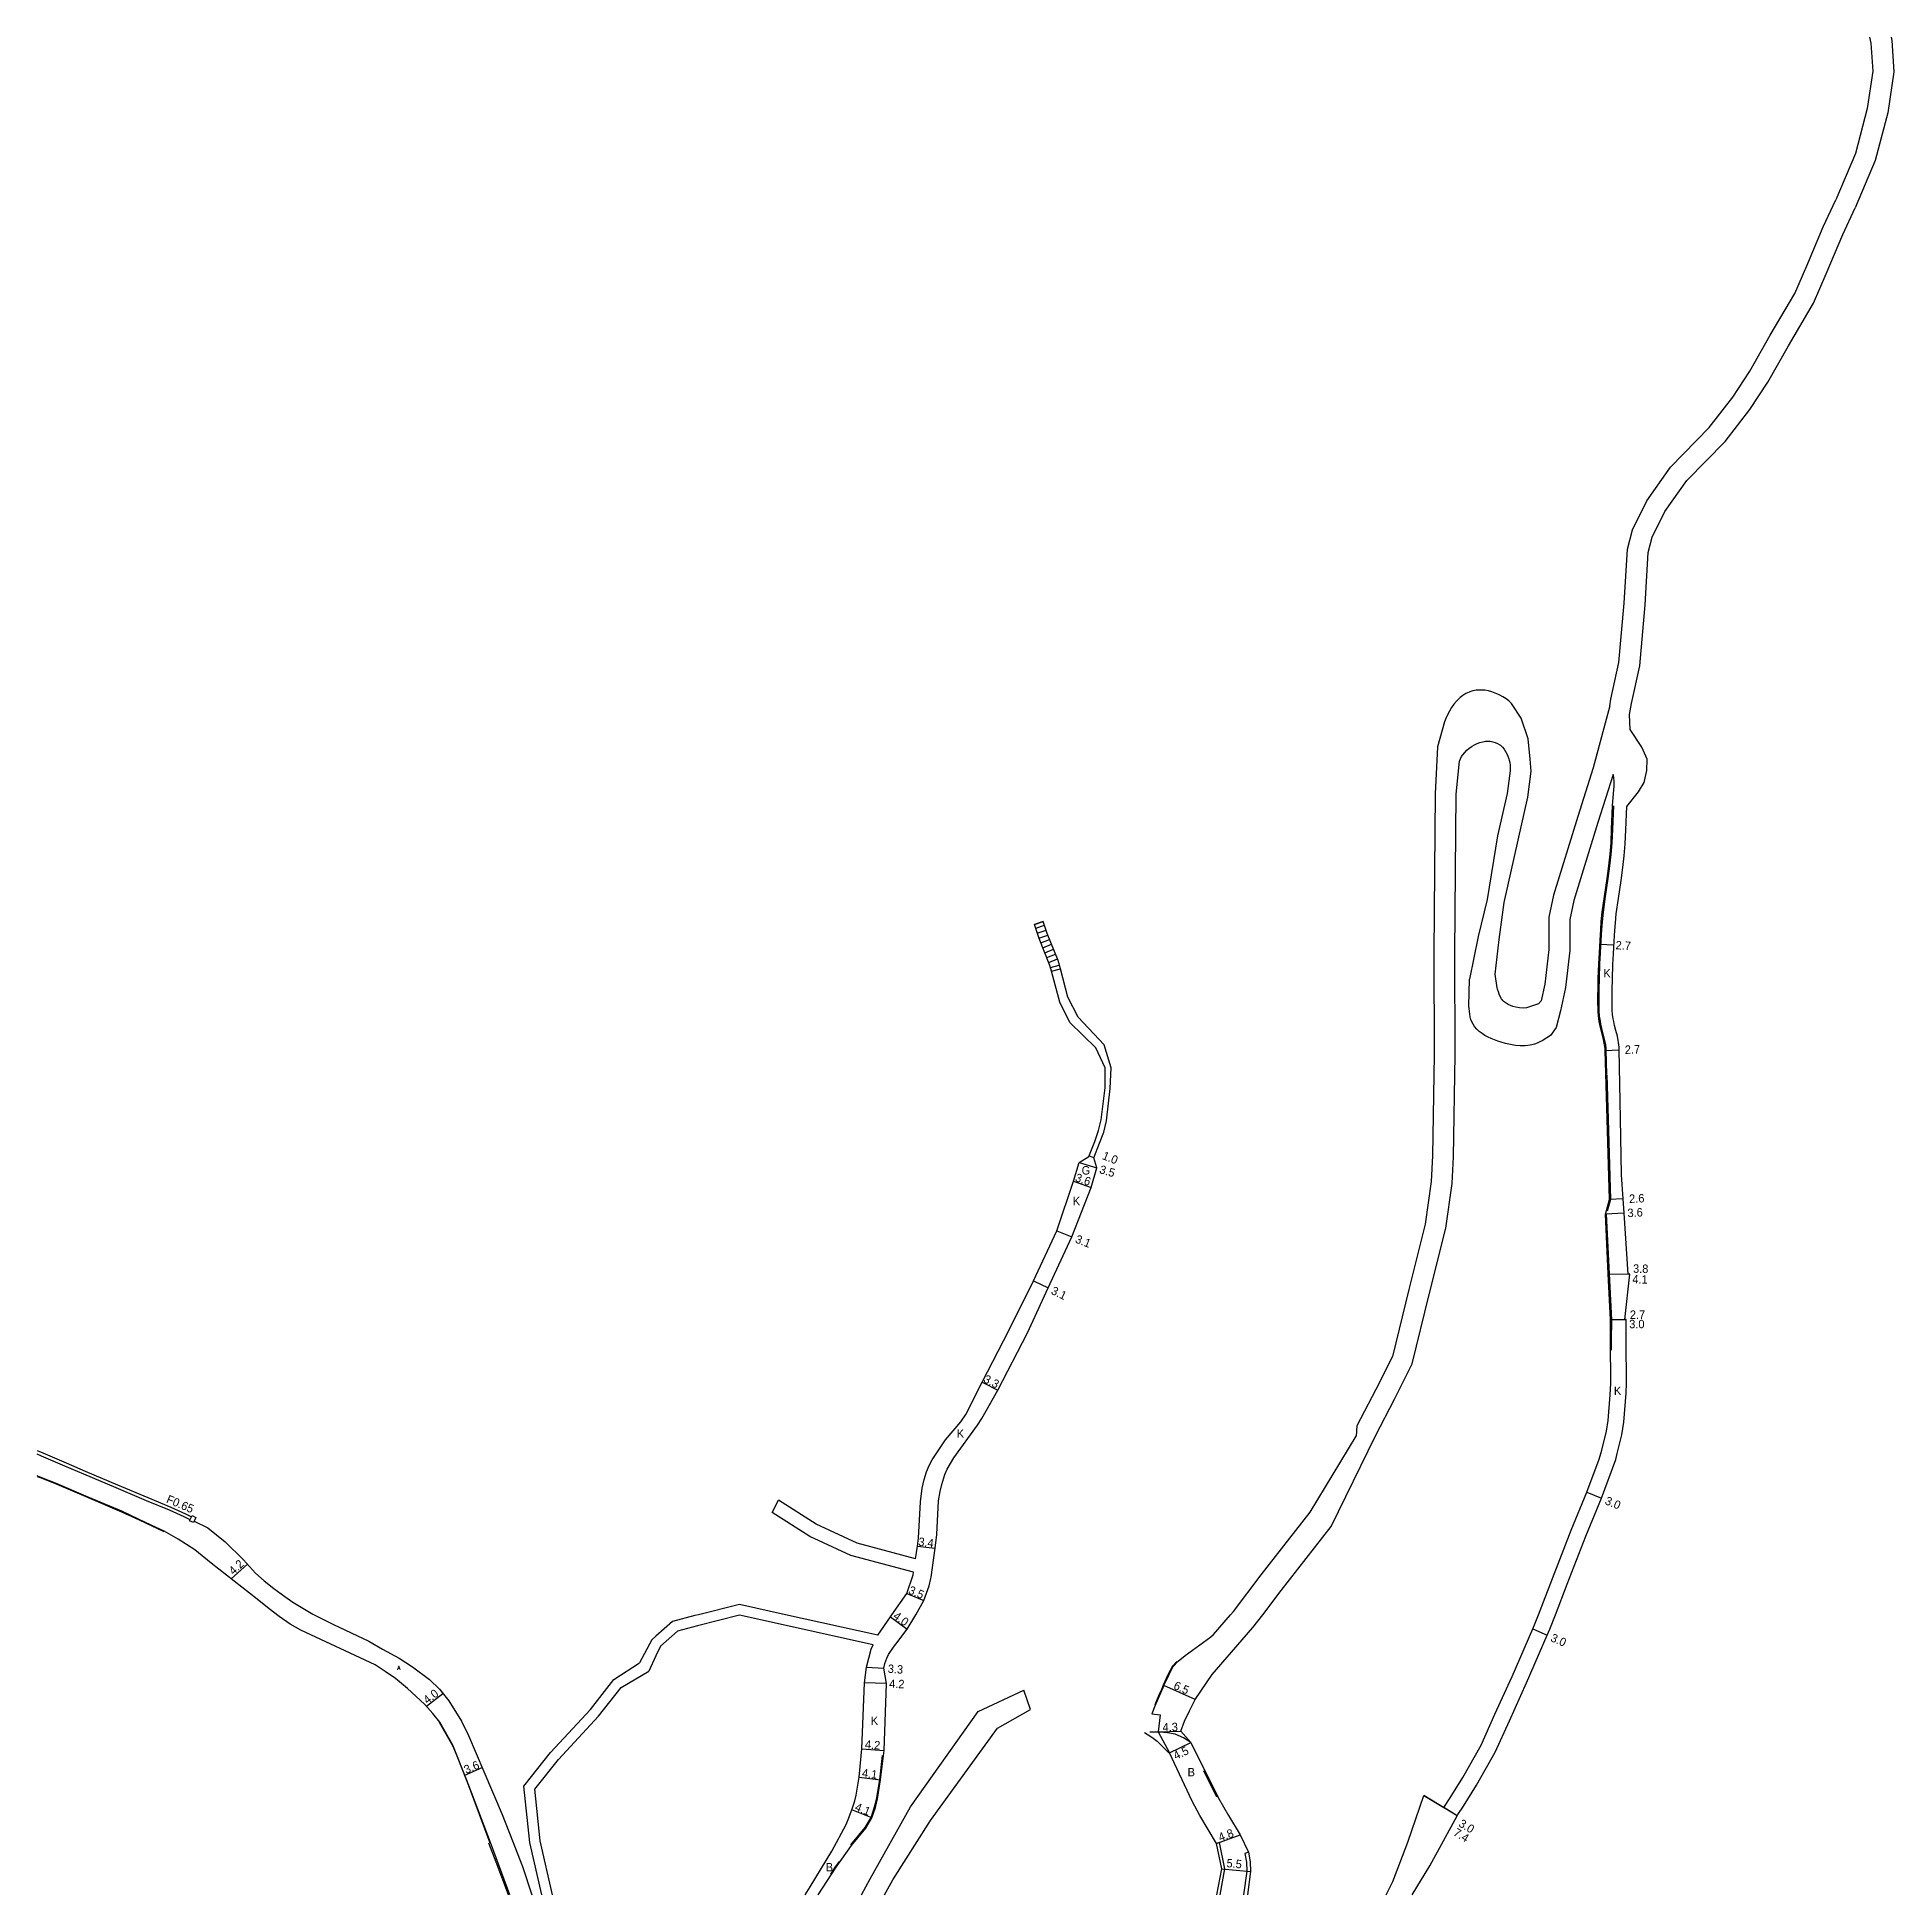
# Model space of a CAD drawing. Header units: metres. Extents: x -24000 to -20000, y -93000 to -89999.
# Drawn here: x -20800 to -20446.8, y -90600 to -90246.7 of the extents above; entities that cross this region are included whole.
import ezdxf

# ---------------------------------------------------------------- set-up
doc = ezdxf.new("R2010")
doc.units = ezdxf.units.M
doc.header["$LTSCALE"] = 2.5
for name, color, linetype in [('その他', 7, 'Continuous'), ('側溝・桝', 7, 'Continuous'), ('幅員', 7, 'Continuous'), ('歩道・分離帯・安全施設', 7, 'Continuous'), ('舗装', 7, 'Continuous'), ('道路', 7, 'Continuous')]:
    doc.layers.add(name, color=color, linetype=linetype)
doc.styles.get("Standard").update_dxf_attribs({"font": ''})
doc.styles.add('YOKO_DECO', font='txt.shx', dxfattribs={"bigfont": 'extfont.shx'})
doc.styles.get('Standard').set_extended_font_data('@MS PGothic')

msp = doc.modelspace()

# ---------------------------------------------------------------- texts
at = {"layer": '側溝・桝'}
msp.add_text('F0.65', height=1.6, rotation=337, dxfattribs=at).set_placement((-20775.57, -90525.36))
at = {"layer": '幅員'}
for s, rotation, p in [('2.7', 356.5371, (-20499.81, -90420.17)), ('2.7', 1.8509, (-20497.99, -90440.08)), ('1.0', 338.4043, (-20597.54, -90460.04)), ('3.6', 340.7407, (-20602.69, -90464.24)), ('3.5', 343.3364, (-20598.07, -90462.72)), ('2.6', 2.3368, (-20497.17, -90468.42)), ('3.6', 2.8873, (-20497.47, -90471.13)), ('3.1', 338.5299, (-20602.68, -90475.91)), ('3.8', 358.9937, (-20496.46, -90481.69)), ('3.1', 334.1901, (-20607.29, -90485.65)), ('4.1', 358.9937, (-20496.59, -90483.72)), ('3.3', 332.9468, (-20620.14, -90502.43)), ('3.0', 337.6607, (-20501.92, -90525.65)), ('3.4', 352.8774, (-20632.46, -90533.59)), ('4.2', 43, (-20762.65, -90539.26)), ('3.5', 336.8851, (-20634.42, -90542.64)), ('4.0', 323.7402, (-20637.33, -90547.29)), ('3.0', 336.5044, (-20512.27, -90551.7)), ('3.3', 356.0049, (-20638.25, -90557.76)), ('4.2', 358.0284, (-20637.96, -90560.63)), ('4.0', 38, (-20725.78, -90563.8)), ('6.5', 336, (-20583.99, -90560.76)), ('4.3', 2, (-20585.91, -90568.94)), ('4.2', 355.5115, (-20642.6, -90572.15)), ('4.5', 25.6601, (-20583.41, -90574.37)), ('3.6', 23, (-20718.4, -90577.03)), ('4.1', 352.8199, (-20643.18, -90577.58)), ('4.1', 338.419, (-20644.6, -90583.91)), ('7.4', 328.8501, (-20530.77, -90588.57)), ('3.0', 328.8501, (-20529.76, -90586.87)), ('4.8', 20.3574, (-20574.98, -90589.89)), ('5.5', 354.8453, (-20573.83, -90594.73))]:
    msp.add_text(s, height=1.6, rotation=rotation, dxfattribs=at).set_placement(p)
for s, p in [('3.0', (-20497.18, -90492.25)), ('2.7', (-20497.06, -90490.46))]:
    msp.add_text(s, height=1.6, dxfattribs=at).set_placement(p)
at = {"layer": '舗装'}
for s, p in [('K', (-20502.1, -90425.53)), ('G', (-20601.33, -90463.02)), ('K', (-20603.02, -90468.85)), ('K', (-20500.09, -90504.94)), ('K', (-20625.08, -90513.08)), ('K', (-20641.43, -90567.69)), ('B', (-20581.18, -90577.47)), ('B', (-20650.01, -90595.54))]:
    msp.add_text(s, height=1.6, dxfattribs=at).set_placement(p)
at = {"layer": '舗装', "style": 'YOKO_DECO'}
msp.add_text('A', height=0.75, dxfattribs=at).set_placement((-20731.51, -90557.22, 535.09))

# ---------------------------------------------------------------- linework, layer by layer
at = {"layer": 'その他', "flags": 128}
for points in [[(-20610.29, -90415.46), (-20608.62, -90414.93)], [(-20607.07, -90424.32), (-20607.35, -90423.25), (-20609.44, -90418.12), (-20610.29, -90415.46)], [(-20610.07, -90416.15), (-20608.4, -90415.61)], [(-20609.77, -90417.1), (-20608.1, -90416.56)], [(-20609.46, -90418.05), (-20607.76, -90417.51)], [(-20605.38, -90423.93), (-20605.81, -90422.3), (-20607.9, -90417.17), (-20608.62, -90414.93)], [(-20609.09, -90418.98), (-20607.44, -90418.31)], [(-20608.71, -90419.9), (-20607.06, -90419.23)], [(-20608.33, -90420.83), (-20606.68, -90420.16)], [(-20607.96, -90421.76), (-20606.31, -90421.09)], [(-20607.58, -90422.68), (-20605.93, -90422.01)], [(-20607.25, -90423.63), (-20605.58, -90423.19)], [(-20607.07, -90424.32), (-20605.38, -90423.93)]]:
    msp.add_lwpolyline(points, dxfattribs=at)
at = {"layer": '側溝・桝'}
msp.add_lwpolyline([(-20770.9, -90528.67), (-20772.03, -90528.1), (-20774.85, -90526.87), (-20779.17, -90525.05), (-20784.94, -90522.6), (-20791.09, -90520), (-20794.74, -90518.46), (-20799.19, -90516.56), (-20800, -90516.19)], dxfattribs=at)
msp.add_lwpolyline([(-20770.99, -90528.86), (-20770.53, -90527.89), (-20769.79, -90528.24), (-20770.26, -90529.21)], close=True, dxfattribs=at)
at = {"layer": '側溝・桝', "flags": 128}
for points in [[(-20574.99, -90600), (-20574.07, -90595.03), (-20575.13, -90590.04), (-20575.7, -90590.26)], [(-20569.59, -90591.91), (-20570.27, -90592.13), (-20569.99, -90593.78), (-20569.9, -90595.5), (-20570.52, -90600)]]:
    msp.add_lwpolyline(points, dxfattribs=at)
at = {"layer": '幅員', "flags": 128}
for points in [[(-20500.08, -90419.41), (-20502.77, -90419.26)], [(-20501.76, -90439.4), (-20499.06, -90439.32)], [(-20599.02, -90459.86), (-20599.95, -90459.49)], [(-20601.81, -90460.76), (-20598.46, -90461.76)], [(-20602.91, -90464.27), (-20599.51, -90465.46)], [(-20498.11, -90470.36), (-20501.71, -90470.54)], [(-20498.3, -90467.67), (-20500.9, -90467.77)], [(-20606.07, -90473.72), (-20603.18, -90474.85)], [(-20610.49, -90483.21), (-20607.7, -90484.56)], [(-20501.16, -90481.89), (-20497.06, -90481.96)], [(-20501.16, -90481.89), (-20497.36, -90481.95)], [(-20500.73, -90490.59), (-20498.03, -90490.59)], [(-20500.73, -90490.59), (-20497.73, -90490.59)], [(-20620.23, -90502.5), (-20617.29, -90504)], [(-20505.22, -90523.42), (-20502.45, -90524.57)], [(-20632.57, -90533.68), (-20629.2, -90534.1)], [(-20634.59, -90542.68), (-20631.37, -90544.05)], [(-20637.71, -90547.14), (-20634.49, -90549.5)], [(-20515.53, -90549.41), (-20512.78, -90550.6)], [(-20642.23, -90556.68), (-20638.94, -90556.91)], [(-20638.43, -90559.81), (-20642.63, -90559.67)], [(-20579.74, -90562.84), (-20585.68, -90560.2)], [(-20643.11, -90572.21), (-20638.92, -90572.54)], [(-20584.63, -90572.97), (-20580.57, -90571.02)], [(-20643.64, -90577.63), (-20639.57, -90578.14)], [(-20641.24, -90585.34), (-20645.06, -90583.84)], [(-20529.9, -90584.95), (-20536.23, -90581.12)], [(-20529.9, -90584.95), (-20532.46, -90583.39)], [(-20575.7, -90590.26), (-20571.2, -90588.59)], [(-20574.68, -90595.04), (-20569.2, -90595.53)]]:
    msp.add_lwpolyline(points, dxfattribs=at)
at = {"layer": '幅員'}
for points in [[(-20763.07, -90539.93), (-20760.01, -90537.11)], [(-20725.97, -90564.15), (-20722.85, -90561.68)], [(-20586.77, -90569.02), (-20582.47, -90568.88)], [(-20718.64, -90577.23), (-20715.33, -90575.81)]]:
    msp.add_lwpolyline(points, dxfattribs=at)
at = {"layer": '歩道・分離帯・安全施設', "flags": 128}
for points in [[(-20500.2, -90392.9), (-20500.38, -90397.34), (-20500.48, -90399.96), (-20500.66, -90402.14), (-20500.9, -90404.33), (-20501.22, -90406.75), (-20501.74, -90410.16), (-20502.16, -90413.12), (-20502.35, -90414.94), (-20502.45, -90416.44), (-20502.58, -90418.52), (-20502.71, -90420.88), (-20502.82, -90422.98), (-20502.92, -90425.72), (-20502.95, -90427.86), (-20502.98, -90428.83), (-20502.99, -90429.95), (-20502.94, -90431.95), (-20502.87, -90432.88), (-20502.72, -90433.86), (-20502.62, -90434.43), (-20502.43, -90435.25), (-20502.18, -90436.27), (-20501.92, -90437.28), (-20501.77, -90438.06), (-20501.71, -90438.34), (-20501.63, -90439.02), (-20501.61, -90439.4), (-20501.47, -90443.91)], [(-20501.46, -90444.06), (-20501.2, -90452.48), (-20500.75, -90467.79), (-20501.39, -90470.01)], [(-20501.55, -90470.53), (-20501.56, -90470.56), (-20501.01, -90481.88), (-20500.58, -90490.63)], [(-20500.58, -90490.63), (-20500.6, -90494.72), (-20500.59, -90496.39)], [(-20583.25, -90555.63), (-20584.08, -90556.5), (-20584.91, -90558.14), (-20585.82, -90560.14), (-20586.16, -90560.93), (-20586.63, -90562), (-20587.44, -90563.86)], [(-20645.25, -90590.51), (-20642.49, -90587.21), (-20641.38, -90585.28), (-20640.7, -90583.29), (-20640.35, -90581.85), (-20639.72, -90578.12), (-20639.19, -90573.52)], [(-20575.6, -90581.41), (-20578.06, -90576.44)], [(-20649.06, -90596.07), (-20648.13, -90594.67), (-20647.41, -90593.63)]]:
    msp.add_lwpolyline(points, dxfattribs=at)
at = {"layer": '歩道・分離帯・安全施設'}
for points in [[(-20800, -90520.44), (-20799.43, -90520.64), (-20796.26, -90521.92), (-20790.29, -90524.43), (-20783.94, -90527.15), (-20780.62, -90528.7), (-20775.91, -90530.9)], [(-20723.51, -90567.19), (-20721.01, -90571.57), (-20720.32, -90573.23), (-20718.41, -90578.08), (-20717.98, -90579.22), (-20713.87, -90590.09)], [(-20589.4, -90569.11), (-20587.97, -90570.02), (-20586.98, -90570.78), (-20586.37, -90571.32), (-20584.74, -90572.99)], [(-20714.12, -90590.11), (-20712.75, -90593.75), (-20710.42, -90599.93), (-20710.39, -90600)]]:
    msp.add_lwpolyline(points, dxfattribs=at)
at = {"layer": '舗装', "flags": 128}
for points in [[(-20602.91, -90464.27), (-20599.51, -90465.46)], [(-20580.57, -90571.02), (-20581.96, -90570.16), (-20583.52, -90569.47), (-20585.03, -90569.2), (-20586.4, -90569.09), (-20588.39, -90569.07)], [(-20643.11, -90572.21), (-20638.92, -90572.54)]]:
    msp.add_lwpolyline(points, dxfattribs=at)
at = {"layer": '道路', "flags": 128}
for points in [[(-20451.45, -90246.72), (-20451.22, -90247.86), (-20450.86, -90253.18), (-20451.89, -90260.32), (-20454.16, -90268.87), (-20457.9, -90277.65)], [(-20447.37, -90246.72), (-20447.25, -90247.33), (-20446.84, -90253.33), (-20447.96, -90261.12), (-20450.37, -90270.17), (-20454.22, -90279.21)], [(-20500.89, -90373.91), (-20500.65, -90372.63), (-20499.14, -90365.65), (-20498.14, -90354.37), (-20497.52, -90344.09), (-20496.57, -90340.43), (-20493.83, -90334.88), (-20489.33, -90328.49), (-20481.98, -90320.96), (-20477.5, -90315.21), (-20474.21, -90310.23), (-20470.36, -90303.39), (-20465.69, -90295.46), (-20463.39, -90290.21), (-20460.28, -90282.82), (-20457.9, -90277.65)], [(-20497.13, -90375.55), (-20496.73, -90373.43), (-20495.18, -90366.25), (-20494.15, -90354.65), (-20493.55, -90344.72), (-20492.8, -90341.83), (-20490.38, -90336.93), (-20486.25, -90331.06), (-20478.96, -90323.6), (-20474.25, -90317.55), (-20470.79, -90312.31), (-20466.9, -90305.4), (-20462.13, -90297.29), (-20459.69, -90291.74), (-20456.54, -90284.24), (-20454.22, -90279.21)], [(-20517.74, -90376.2), (-20519.54, -90373.42), (-20520.05, -90372.95), (-20520.6, -90372.54), (-20521.2, -90372.17), (-20521.81, -90371.84), (-20522.02, -90371.74), (-20522.65, -90371.47), (-20523.3, -90371.24), (-20523.96, -90371.05), (-20524.63, -90370.93), (-20525, -90370.9), (-20525.64, -90370.88), (-20526.27, -90370.93), (-20526.9, -90371.04), (-20527.5, -90371.23), (-20527.65, -90371.28), (-20528.25, -90371.56), (-20528.82, -90371.92), (-20529.36, -90372.32), (-20529.86, -90372.78), (-20530.05, -90372.99), (-20530.55, -90373.59), (-20530.99, -90374.23), (-20531.38, -90374.9), (-20531.74, -90375.6), (-20532.07, -90376.31), (-20532.34, -90376.95), (-20533.62, -90381.7)], [(-20500.89, -90373.91), (-20504.04, -90385.65), (-20506.97, -90394.94), (-20511.59, -90409.91), (-20512.47, -90414.1), (-20512.48, -90420.2), (-20513.26, -90426.84), (-20513.92, -90430.01), (-20514.41, -90430.56)], [(-20522.69, -90424.94), (-20521.92, -90418.3), (-20520.94, -90411.29), (-20518.3, -90399.46), (-20516.44, -90391.26), (-20515.81, -90386.3), (-20516.02, -90384.04), (-20516.37, -90380.18), (-20517.74, -90376.2)], [(-20497.65, -90393), (-20495.4, -90390.25), (-20494.35, -90388.49), (-20493.81, -90386.16), (-20493.74, -90384.01), (-20494.79, -90381.72), (-20497.03, -90378.37), (-20497.13, -90375.55)], [(-20533.62, -90381.7), (-20534.1, -90390.6), (-20534.19, -90405.24), (-20534.32, -90420.91), (-20534.28, -90440.25), (-20534.62, -90459.48), (-20534.87, -90464.35), (-20535.97, -90472.48), (-20539.1, -90484.87), (-20542.23, -90497.62), (-20545.35, -90503.91), (-20548.96, -90510.83)], [(-20545.41, -90512.68), (-20541.8, -90505.75), (-20538.45, -90499), (-20535.22, -90485.85), (-20532.04, -90473.24), (-20530.88, -90464.73), (-20530.62, -90459.64), (-20530.28, -90440.26), (-20530.32, -90420.93), (-20530.19, -90405.3), (-20530.1, -90390.71), (-20529.48, -90384.41), (-20529.3, -90383.97), (-20529.07, -90383.55), (-20528.82, -90383.2), (-20528.45, -90382.74), (-20528.04, -90382.31), (-20527.6, -90381.93), (-20527.12, -90381.59), (-20527.08, -90381.57), (-20526.6, -90381.3), (-20526.1, -90381.06), (-20525.58, -90380.86), (-20525.05, -90380.71), (-20524.51, -90380.62), (-20524.13, -90380.6), (-20523.64, -90380.63), (-20523.15, -90380.71), (-20522.68, -90380.85), (-20522.22, -90381.04), (-20521.81, -90381.29), (-20521.67, -90381.39), (-20521.31, -90381.73), (-20520.99, -90382.12), (-20520.72, -90382.55), (-20520.48, -90383), (-20520.28, -90383.48), (-20520.1, -90383.96), (-20520.03, -90384.19), (-20519.91, -90384.67), (-20519.85, -90385.17), (-20519.83, -90385.67), (-20519.83, -90386.17), (-20519.84, -90386.24), (-20520.38, -90390.56), (-20522.21, -90398.61), (-20524.21, -90410.69), (-20525.88, -90417.77), (-20527.53, -90425.89)], [(-20500.25, -90386.92), (-20503.13, -90396.08), (-20507.71, -90410.92), (-20508.47, -90414.52), (-20508.48, -90420.44), (-20509.31, -90427.48), (-20510.23, -90431.88), (-20511.1, -90435.05), (-20512.15, -90436.55)], [(-20500.35, -90392.89), (-20500.18, -90390.56), (-20500.07, -90389.17), (-20500.04, -90388.19), (-20500.08, -90387.56), (-20500.16, -90387.11), (-20500.25, -90386.92)], [(-20514.44, -90546.72), (-20511.78, -90539.85), (-20508.2, -90530.68), (-20505.22, -90523.42), (-20502.9, -90517.15), (-20502.37, -90515.41), (-20501.5, -90511.82), (-20501.18, -90509.78), (-20500.78, -90504.93), (-20500.7, -90502.77), (-20500.75, -90494.72), (-20500.73, -90490.59), (-20501.16, -90481.89), (-20501.71, -90470.54), (-20500.9, -90467.77), (-20501.35, -90452.49), (-20501.76, -90439.4), (-20501.78, -90439.03), (-20501.86, -90438.36), (-20501.92, -90438.09), (-20502.07, -90437.32), (-20502.32, -90436.3), (-20502.58, -90435.28), (-20502.76, -90434.46), (-20502.87, -90433.89), (-20503.02, -90432.9), (-20503.09, -90431.95), (-20503.14, -90429.95), (-20503.13, -90428.83), (-20503.1, -90427.85), (-20503.07, -90425.71), (-20502.97, -90422.97), (-20502.86, -90420.88), (-20502.73, -90418.51), (-20502.6, -90416.43), (-20502.5, -90414.93), (-20502.31, -90413.1), (-20501.89, -90410.13), (-20501.37, -90406.73), (-20501.05, -90404.32), (-20500.81, -90402.12), (-20500.63, -90399.95), (-20500.53, -90397.33), (-20500.35, -90392.89)], [(-20511.22, -90546.72), (-20508.98, -90540.94), (-20505.42, -90531.79), (-20502.45, -90524.57), (-20499.73, -90517.22), (-20499.45, -90516.07), (-20498.59, -90512.54), (-20498.2, -90510.12), (-20497.75, -90504.62), (-20497.7, -90502.67), (-20497.75, -90494.71), (-20497.74, -90492.31), (-20497.73, -90490.59), (-20498.03, -90490.59), (-20497.06, -90481.96), (-20497.36, -90481.95), (-20498.11, -90470.36), (-20498.3, -90467.67), (-20498.62, -90463.07), (-20498.85, -90452.37), (-20499.06, -90439.32), (-20499.09, -90438.8), (-20499.2, -90437.92), (-20499.27, -90437.56), (-20499.43, -90436.73), (-20499.7, -90435.65), (-20499.95, -90434.66), (-20500.12, -90433.92), (-20500.21, -90433.44), (-20500.34, -90432.59), (-20500.4, -90431.82), (-20500.44, -90429.93), (-20500.43, -90428.88), (-20500.4, -90427.89), (-20500.37, -90425.78), (-20500.27, -90423.09), (-20500.17, -90421.02), (-20500.04, -90418.67), (-20499.9, -90416.6), (-20499.81, -90415.15), (-20499.63, -90413.43), (-20499.22, -90410.53), (-20498.69, -90407.11), (-20498.37, -90404.64), (-20498.13, -90402.38), (-20497.94, -90400.12), (-20497.83, -90397.44), (-20497.65, -90393)], [(-20608.62, -90414.93), (-20610.29, -90415.46)], [(-20607.07, -90424.32), (-20607.35, -90423.25), (-20609.44, -90418.12), (-20610.29, -90415.46)], [(-20605.38, -90423.93), (-20605.81, -90422.3), (-20607.9, -90417.17), (-20608.62, -90414.93)], [(-20596.88, -90446.54), (-20596.88, -90442.74), (-20598.63, -90438.93), (-20603.56, -90434.08), (-20605.5, -90430.26), (-20607.07, -90424.32)], [(-20595.88, -90446.63), (-20595.74, -90442.7), (-20597.05, -90438.33), (-20602.02, -90433.12), (-20603.97, -90429.31), (-20605.38, -90423.93)], [(-20514.41, -90430.56), (-20516.69, -90431.33), (-20517.38, -90431.37), (-20518.07, -90431.33), (-20518.75, -90431.22), (-20519.32, -90431.06), (-20519.76, -90430.9), (-20520.19, -90430.7), (-20520.59, -90430.46), (-20520.96, -90430.17), (-20521.16, -90429.97), (-20521.46, -90429.59), (-20521.7, -90429.17), (-20521.9, -90428.72), (-20522.07, -90428.26), (-20522.22, -90427.79), (-20522.31, -90427.49), (-20522.69, -90424.94)], [(-20512.15, -90436.55), (-20513.74, -90437.58), (-20514.21, -90437.81), (-20514.69, -90438.04), (-20515.18, -90438.23), (-20515.69, -90438.38), (-20516.03, -90438.44), (-20516.96, -90438.52), (-20517.9, -90438.52), (-20518.84, -90438.46), (-20519.77, -90438.32), (-20520.69, -90438.12), (-20521.56, -90437.86), (-20522.18, -90437.65), (-20522.81, -90437.42), (-20523.43, -90437.16), (-20524.03, -90436.88), (-20524.62, -90436.56), (-20525.18, -90436.21), (-20525.7, -90435.81), (-20526.17, -90435.37), (-20526.6, -90434.89), (-20526.89, -90434.45), (-20527.11, -90434), (-20527.28, -90433.51), (-20527.41, -90433), (-20527.5, -90432.49), (-20527.58, -90431.96), (-20527.65, -90431.44), (-20527.7, -90431.02), (-20527.53, -90425.89)], [(-20632.94, -90536.1), (-20632.57, -90533.68), (-20632.34, -90532.15), (-20632, -90525.28), (-20631.64, -90522.67), (-20631.27, -90521.04), (-20630.81, -90519.56), (-20630.34, -90518.36), (-20629.78, -90517.3), (-20627.22, -90513.5), (-20624.33, -90510.07), (-20623.38, -90508.66), (-20620.23, -90502.5), (-20615.15, -90492.65), (-20610.49, -90483.21), (-20606.07, -90473.72), (-20602.91, -90464.27), (-20601.81, -90460.76), (-20599.98, -90459.57)], [(-20632.9, -90546.72), (-20631.37, -90544.05), (-20630.34, -90541.23), (-20630, -90539.86), (-20629.97, -90539.61), (-20629.2, -90534.1), (-20628.88, -90531.45), (-20628.54, -90525.09), (-20628.26, -90523.3), (-20627.94, -90521.97), (-20627.34, -90520.06), (-20626.88, -90519.03), (-20625.65, -90516.91), (-20621.12, -90510.65), (-20620.33, -90509.4), (-20617.29, -90504), (-20611.66, -90493.1), (-20607.7, -90484.56), (-20603.18, -90474.85), (-20599.51, -90465.46), (-20598.46, -90461.76), (-20599.02, -90459.86)], [(-20572.99, -90546.72), (-20572.47, -90546.12), (-20567.17, -90539.16), (-20557.85, -90527.25), (-20549.11, -90512.8)], [(-20566.89, -90546.72), (-20563.37, -90542.1), (-20553.88, -90529.97), (-20545.41, -90512.68)], [(-20548.96, -90510.83), (-20549.11, -90512.8)], [(-20660.21, -90527.31), (-20659, -90524.97)], [(-20633.33, -90538.65), (-20645.24, -90535.49), (-20653.02, -90531.86), (-20660.21, -90527.31)], [(-20632.94, -90536.1), (-20644.03, -90533.15), (-20651.81, -90529.52), (-20659, -90524.97)], [(-20637.42, -90546.72), (-20634.59, -90542.68), (-20633.4, -90539.13), (-20633.33, -90538.65)], [(-20657.63, -90546.72), (-20666.44, -90544.77), (-20674.2, -90546.72)], [(-20674.2, -90546.72), (-20674.9, -90546.89), (-20679.13, -90548.01), (-20682.32, -90550.82)], [(-20640.98, -90552.45), (-20666.41, -90546.82), (-20674.37, -90548.82), (-20678.17, -90549.83), (-20681.46, -90552.72), (-20682.32, -90554.57)], [(-20640.09, -90550.59), (-20657.63, -90546.72)], [(-20651.46, -90600), (-20648.01, -90594.75), (-20645.13, -90590.6), (-20642.37, -90587.3), (-20641.24, -90585.34), (-20640.57, -90583.36), (-20640.18, -90581.74), (-20639.57, -90578.14), (-20638.92, -90572.54), (-20638.43, -90559.81), (-20638.94, -90556.91), (-20638.75, -90556), (-20638.4, -90554.99), (-20638.05, -90554.32), (-20637.1, -90552.87), (-20636.7, -90552.32), (-20634.49, -90549.5), (-20632.9, -90546.72)], [(-20640.09, -90550.59), (-20637.71, -90547.14), (-20637.42, -90546.72)], [(-20579.74, -90562.84), (-20576.51, -90558.1), (-20572.81, -90553.84), (-20568.74, -90549.15), (-20566.89, -90546.72)], [(-20543.38, -90600), (-20542.17, -90597.46), (-20539.31, -90590), (-20536.23, -90581.12), (-20532.46, -90583.39), (-20531.24, -90581.55), (-20528.85, -90577.68), (-20525.35, -90571.56), (-20522.71, -90565.67), (-20519.47, -90558.46), (-20515.53, -90549.41), (-20515.06, -90548.33), (-20514.44, -90546.72)], [(-20538.47, -90600), (-20535.12, -90594.48), (-20529.9, -90584.95), (-20529.75, -90584.72), (-20528.7, -90583.14), (-20526.22, -90579.14), (-20522.65, -90572.87), (-20519.97, -90566.9), (-20516.72, -90559.67), (-20512.78, -90550.6), (-20512.29, -90549.47), (-20511.22, -90546.72)], [(-20682.32, -90550.82), (-20683.09, -90551.49), (-20685.41, -90555.85)], [(-20682.32, -90554.57), (-20683.67, -90557.44)], [(-20653.9, -90600), (-20652.95, -90598.47), (-20648.82, -90591.68), (-20646.12, -90586.62), (-20645.71, -90585.7), (-20645.06, -90583.84), (-20644.48, -90582.13), (-20644.22, -90581.07), (-20643.64, -90577.63), (-20643.11, -90572.21), (-20642.63, -90559.67), (-20642.23, -90556.68), (-20641.35, -90553.29), (-20640.98, -90552.45)], [(-20704.03, -90600), (-20706.31, -90590.05), (-20707.41, -90579.32), (-20702.35, -90572.95), (-20694.76, -90564.75), (-20690.29, -90559.07), (-20685.41, -90555.85)], [(-20701.98, -90600), (-20704.33, -90589.73), (-20705.33, -90579.93), (-20700.83, -90574.26), (-20693.23, -90566.05), (-20688.92, -90560.56), (-20683.67, -90557.44)], [(-20621.03, -90565.13), (-20612.33, -90561.07)], [(-20611.07, -90564.74), (-20612.33, -90561.07)], [(-20643.21, -90600), (-20641.57, -90596.93), (-20633.91, -90583.27), (-20621.03, -90565.13)], [(-20617.33, -90568.3), (-20611.07, -90564.74)], [(-20638.82, -90600), (-20637.23, -90597.15), (-20630.09, -90585.84), (-20617.33, -90568.3)], [(-20575.6, -90600), (-20574.68, -90595.04), (-20575.7, -90590.26), (-20578.85, -90584.91), (-20580.31, -90582.2), (-20584.63, -90572.97)], [(-20580.57, -90571.02), (-20575.33, -90581.6), (-20573.41, -90584.91), (-20571.2, -90588.59), (-20569.59, -90591.91), (-20569.29, -90593.7), (-20569.2, -90595.53), (-20569.81, -90600)]]:
    msp.add_lwpolyline(points, dxfattribs=at)
at = {"layer": '道路'}
for points in [[(-20599.98, -90459.57), (-20598.84, -90456.71), (-20598.1, -90454.64), (-20597.61, -90452.64), (-20596.88, -90446.54)], [(-20599.02, -90459.86), (-20597.91, -90457.06), (-20597.14, -90454.93), (-20596.62, -90452.81), (-20595.88, -90446.63)], [(-20800, -90515.49), (-20798.93, -90515.97), (-20794.49, -90517.87), (-20790.84, -90519.41), (-20784.69, -90522.01), (-20778.92, -90524.46), (-20774.59, -90526.28), (-20771.76, -90527.52), (-20770.62, -90528.09), (-20770.53, -90527.89), (-20769.79, -90528.24), (-20770.12, -90528.93), (-20767.52, -90530.23), (-20764.26, -90532.89), (-20760.74, -90536.31), (-20758.45, -90538.8), (-20756.8, -90540.28), (-20754.99, -90541.75), (-20752.9, -90543.28), (-20751.34, -90544.36), (-20747.55, -90546.61), (-20743.61, -90548.57), (-20736.9, -90551.75), (-20734.33, -90553.26), (-20731.14, -90554.97), (-20728.59, -90556.65), (-20725.38, -90559.07), (-20723.46, -90560.91), (-20721.71, -90563.12), (-20719.29, -90566.98), (-20717.93, -90569.71), (-20715.02, -90576.52), (-20711.56, -90584.7), (-20709.59, -90589.74), (-20707.7, -90594.63), (-20705.9, -90600)], [(-20710.1, -90600), (-20713.78, -90590.05), (-20717.89, -90579.19), (-20718.32, -90578.04), (-20720.92, -90571.53), (-20723.42, -90567.14), (-20724.71, -90565.49), (-20726.29, -90563.82), (-20727.99, -90562.21), (-20729.58, -90560.78), (-20731.81, -90558.88), (-20733.78, -90557.5), (-20735.71, -90556.25), (-20749.86, -90549.69), (-20751.9, -90548.51), (-20753.98, -90547.08), (-20755.9, -90545.64), (-20758.14, -90543.76), (-20766.92, -90536.94), (-20770.03, -90534.39), (-20773.2, -90532.33), (-20775.87, -90530.81), (-20778.29, -90529.68), (-20780.58, -90528.61), (-20783.9, -90527.06), (-20790.28, -90524.39), (-20796.22, -90521.82), (-20799.4, -90520.55), (-20800, -90520.33)], [(-20576.75, -90550.95), (-20576.28, -90550.51), (-20572.99, -90546.72)], [(-20583.95, -90556.59), (-20582.94, -90555.53), (-20581.65, -90554.47), (-20576.75, -90550.95)], [(-20585.68, -90560.2), (-20584.77, -90558.21), (-20583.95, -90556.59)], [(-20585.68, -90560.2), (-20587.4, -90564.15), (-20587.97, -90565.55), (-20586.37, -90565.79), (-20586.77, -90569.02), (-20584.63, -90572.97)], [(-20580.57, -90571.02), (-20582.47, -90568.88), (-20581.75, -90566.98), (-20580.83, -90564.99), (-20579.74, -90562.84)]]:
    msp.add_lwpolyline(points, dxfattribs=at)

msp.set_redraw_order([(e.dxf.handle, doc.entitydb.next_handle()) for e in msp.query("TEXT MTEXT ATTDEF DIMENSION ARC_DIMENSION")])  # texts and dimensions are drawn at this point

doc.saveas('drawing.dxf')
